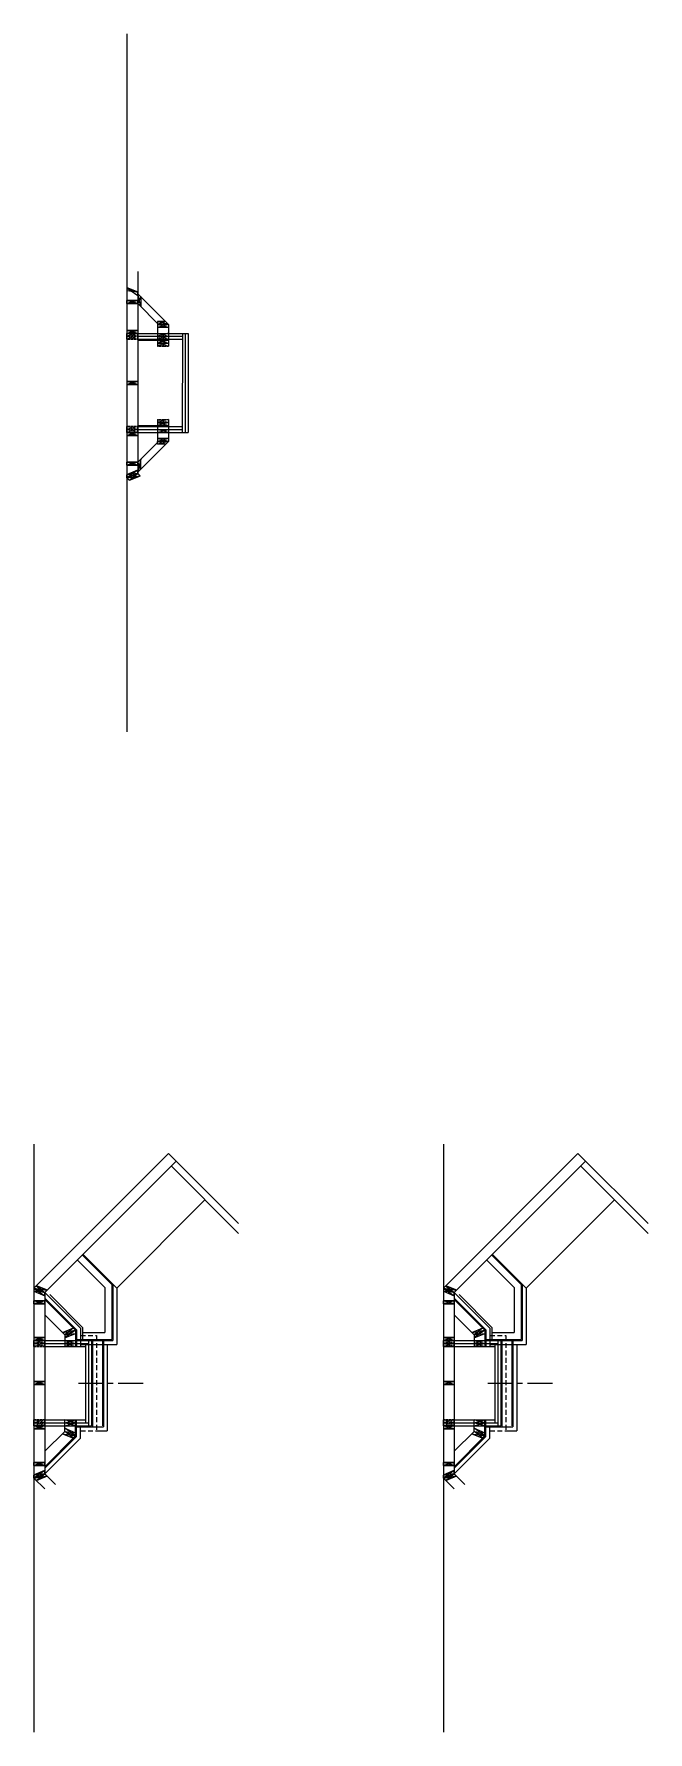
# Model space of a CAD drawing. Header units: inches. Extents: x 22832 to 50984, y 11340 to 27275.
# Drawn here: x 26366 to 26675, y 12464 to 13321 of the extents above; entities that cross this region are included whole.
import ezdxf

# ---------------------------------------------------------------- set-up
doc = ezdxf.new("R2010")
doc.units = ezdxf.units.IN
doc.header["$MEASUREMENT"] = 0
doc.linetypes.add('CENTER', pattern=[2, 1.25, -0.25, 0.25, -0.25])
doc.linetypes.add('HIDDEN', pattern=[0.375, 0.25, -0.125])
for name, color, linetype, lineweight in [('BOTTOM PLATES', 7, 'Continuous', 20), ('FIREPLACE FRONT ELEV', 7, 'Continuous', 20), ('WALL FRAMING', 7, 'Continuous', 30)]:
    doc.layers.add(name, color=color, linetype=linetype, lineweight=lineweight)

msp = doc.modelspace()

# ---------------------------------------------------------------- linework, layer by layer
at = {"layer": 'BOTTOM PLATES'}
for p, q in [((26412.46654, 13320.91543), (26412.46654, 12968.69259)), ((26417.96669, 13201.03548), (26417.96654, 13099.08219)), ((26412.46664, 13192.80416), (26412.46644, 13096.80411)), ((26417.96667, 13189.81886), (26433.46672, 13174.31877)), ((26417.96667, 13189.81886), (26417.96667, 13184.86911)), ((26419.46666, 13183.36911), (26417.96667, 13189.81886)), ((26419.46667, 13188.31886), (26417.96667, 13184.86911)), ((26417.96667, 13184.86911), (26428.51697, 13174.31878)), ((26419.46667, 13188.31886), (26419.46666, 13183.36911)), ((26427.96672, 13174.31878), (26427.9667, 13163.304)), ((26431.96672, 13175.81877), (26427.96672, 13175.81878)), ((26427.96672, 13175.81878), (26427.96672, 13174.31878)), ((26433.46672, 13174.31877), (26427.96672, 13175.81878)), ((26431.96672, 13175.81877), (26427.96672, 13174.31878)), ((26433.46672, 13174.31877), (26427.96672, 13174.31878)), ((26433.46672, 13172.81877), (26427.96672, 13174.31878)), ((26433.46672, 13174.31877), (26427.96672, 13172.81878)), ((26433.46672, 13174.31877), (26433.4667, 13163.30399)), ((26417.96664, 13166.83191), (26440.46664, 13166.83188)), ((26417.96671, 13169.80401), (26443.46671, 13169.80391)), ((26417.96671, 13168.30401), (26440.46671, 13168.30398)), ((26417.96671, 13166.30401), (26433.46671, 13166.30399)), ((26433.46671, 13166.30399), (26427.9667, 13164.804)), ((26427.96671, 13166.304), (26433.4667, 13164.80399)), ((26433.46672, 13172.81877), (26427.96672, 13172.81878)), ((26440.46671, 13169.80398), (26440.46551, 13119.80404)), ((26441.96671, 13169.80394), (26441.96551, 13119.80401)), ((26443.46671, 13169.80391), (26443.46551, 13119.80397)), ((26427.9667, 13164.804), (26433.4667, 13164.80399)), ((26417.96664, 13123.30401), (26433.46664, 13123.30399)), ((26417.96664, 13122.77611), (26440.46664, 13122.77614)), ((26427.96665, 13126.304), (26427.96663, 13115.28924)), ((26433.46665, 13124.80399), (26427.96664, 13123.304)), ((26427.96665, 13124.804), (26433.46665, 13124.80399)), ((26427.96665, 13124.804), (26433.46664, 13123.30399)), ((26433.46665, 13126.30399), (26433.46663, 13115.28925)), ((26417.96664, 13119.80401), (26433.46664, 13119.80399)), ((26417.96667, 13099.78916), (26433.46672, 13115.28925)), ((26417.96667, 13104.73891), (26428.51697, 13115.28924)), ((26417.96671, 13121.30401), (26440.46671, 13121.30404)), ((26417.96671, 13119.80401), (26443.46551, 13119.80397)), ((26433.46672, 13115.28925), (26427.96663, 13115.28924)), ((26427.96671, 13121.30402), (26433.46671, 13121.30403)), ((26427.96671, 13119.80402), (26433.46671, 13121.30403)), ((26433.46671, 13119.80403), (26427.96671, 13121.30402)), ((26433.46672, 13116.78925), (26427.96672, 13116.78924)), ((26433.46672, 13116.78925), (26427.96672, 13115.28924)), ((26433.46672, 13115.28925), (26427.96672, 13116.78924)), ((26433.46672, 13115.28925), (26427.96672, 13113.78924)), ((26427.96672, 13113.78924), (26427.96672, 13115.28924)), ((26431.96672, 13113.78925), (26427.96672, 13115.28924)), ((26431.96672, 13113.78925), (26427.96672, 13113.78924)), ((26419.46666, 13106.23891), (26417.96667, 13099.78916)), ((26419.46667, 13101.28916), (26419.46666, 13106.23891)), ((26419.46667, 13101.28916), (26417.96667, 13104.73891)), ((26387.55269, 12702.07985), (26401.3517, 12688.2808)), ((26390.02757, 12704.55472), (26404.8517, 12689.73055)), ((26594.04986, 12702.07985), (26607.84887, 12688.2808)), ((26596.52474, 12704.55472), (26611.34887, 12689.73055)), ((26365.63172, 12687.93762), (26365.63152, 12591.93757)), ((26371.13175, 12685.65943), (26371.13162, 12594.21565)), ((26371.13175, 12684.95232), (26371.13174, 12680.00258)), ((26572.12889, 12687.93762), (26572.12869, 12591.93757)), ((26577.62892, 12685.65943), (26577.62879, 12594.21565)), ((26577.62892, 12684.95232), (26577.62891, 12680.00258)), ((26371.13174, 12682.831), (26387.13172, 12666.83098)), ((26371.13174, 12682.1239), (26386.63172, 12666.62388)), ((26373.60662, 12684.59877), (26390.13172, 12668.07362)), ((26577.62891, 12682.831), (26593.62889, 12666.83098)), ((26577.62891, 12682.1239), (26593.12889, 12666.62388)), ((26580.10379, 12684.59877), (26596.62889, 12668.07362)), ((26371.13173, 12674.34573), (26381.13173, 12664.3457)), ((26390.13172, 12668.07362), (26390.13171, 12661.93685)), ((26577.6289, 12674.34573), (26587.6289, 12664.3457)), ((26596.62889, 12668.07362), (26596.62888, 12661.93685)), ((26381.13173, 12664.3457), (26381.13172, 12658.43682)), ((26386.63172, 12666.62388), (26386.63171, 12658.43679)), ((26387.13172, 12666.83098), (26387.13171, 12658.43679)), ((26400.13172, 12661.93677), (26400.13166, 12618.43832)), ((26400.63171, 12661.43676), (26400.63166, 12617.93833)), ((26587.6289, 12664.3457), (26587.62889, 12658.43682)), ((26593.12889, 12666.62388), (26593.12888, 12658.43679)), ((26593.62889, 12666.83098), (26593.62888, 12658.43679)), ((26606.62889, 12661.93677), (26606.62883, 12618.43832)), ((26607.12888, 12661.43676), (26607.12883, 12617.93833)), ((26381.13156, 12615.52938), (26381.13159, 12621.43827)), ((26386.63154, 12613.25117), (26386.63158, 12621.43826)), ((26387.13154, 12613.04406), (26387.13158, 12621.43825)), ((26587.62873, 12615.52938), (26587.62876, 12621.43827)), ((26593.12871, 12613.25117), (26593.12875, 12621.43826)), ((26593.62871, 12613.04406), (26593.62875, 12621.43825)), ((26371.13145, 12597.75125), (26386.63154, 12613.25117)), ((26371.13145, 12597.04415), (26387.13154, 12613.04406)), ((26371.13149, 12605.52942), (26381.13156, 12615.52938)), ((26577.62862, 12597.75125), (26593.12871, 12613.25117)), ((26577.62862, 12597.04415), (26593.62871, 12613.04406)), ((26577.62866, 12605.52942), (26587.62873, 12615.52938))]:
    msp.add_line(p, q, dxfattribs=at)
at = {"layer": 'BOTTOM PLATES', "linetype": 'HIDDEN', "ltscale": 2}
for p, q in [((26427.96671, 13169.804), (26433.46671, 13168.30399)), ((26433.46671, 13169.80399), (26427.96671, 13168.304)), ((26427.96671, 13168.304), (26433.46671, 13168.30399)), ((26427.96671, 13168.304), (26433.46671, 13166.80399)), ((26433.46671, 13168.30399), (26427.96671, 13166.804)), ((26427.96671, 13166.804), (26433.46671, 13166.80399)), ((26427.9667, 13164.804), (26433.4667, 13163.30399)), ((26433.4667, 13164.80399), (26427.9667, 13163.304)), ((26427.9667, 13163.304), (26433.4667, 13163.30399)), ((26427.96665, 13126.304), (26433.46665, 13126.30399)), ((26427.96665, 13126.304), (26433.46665, 13124.80399)), ((26433.46665, 13126.30399), (26427.96665, 13124.804))]:
    msp.add_line(p, q, dxfattribs=at)
at = {"layer": 'BOTTOM PLATES', "color": 1}
for p, q in [((26365.63162, 12760.48029), (26365.63162, 12463.82606)), ((26572.12879, 12760.48029), (26572.12879, 12463.82606)), ((26371.13175, 12685.65943), (26389.13172, 12667.65941)), ((26407.3517, 12687.9376), (26407.3517, 12659.43674)), ((26577.62892, 12685.65943), (26595.62889, 12667.65941)), ((26613.84887, 12687.9376), (26613.84887, 12659.43674)), ((26389.13172, 12667.65941), (26389.1317, 12658.43687)), ((26402.63171, 12659.43676), (26402.63166, 12615.93817)), ((26595.62889, 12667.65941), (26595.62887, 12658.43687)), ((26609.12888, 12659.43676), (26609.12883, 12615.93817)), ((26389.13153, 12612.21562), (26389.13156, 12617.93818)), ((26595.6287, 12612.21562), (26595.62873, 12617.93818)), ((26371.13082, 12594.21565), (26389.13116, 12612.21531)), ((26397.13161, 12615.93818), (26402.63166, 12615.93817)), ((26577.62799, 12594.21565), (26595.62833, 12612.21531)), ((26603.62878, 12615.93818), (26609.12883, 12615.93817))]:
    msp.add_line(p, q, dxfattribs=at)
at = {"layer": 'BOTTOM PLATES', "color": 7}
for p, q in [((26401.3517, 12688.2808), (26401.3517, 12665.43676)), ((26404.8517, 12689.73055), (26404.8517, 12661.93674)), ((26405.3517, 12689.93761), (26405.3517, 12661.43674)), ((26607.84887, 12688.2808), (26607.84887, 12665.43676)), ((26611.34887, 12689.73055), (26611.34887, 12661.93674)), ((26611.84887, 12689.93761), (26611.84887, 12661.43674)), ((26379.98367, 12665.49376), (26385.48375, 12667.77185)), ((26379.98367, 12665.49376), (26386.63172, 12666.62376)), ((26381.13171, 12661.43682), (26386.63171, 12659.93679)), ((26386.63171, 12661.43679), (26381.13171, 12659.93682)), ((26381.13171, 12659.93682), (26386.63171, 12658.43679)), ((26386.63171, 12659.93679), (26381.13171, 12658.43682)), ((26386.63172, 12666.62376), (26381.13172, 12662.72212)), ((26381.13172, 12662.72212), (26386.63172, 12665.00018)), ((26385.48373, 12667.77184), (26381.13173, 12664.3457)), ((26381.13173, 12664.3457), (26386.6318, 12666.62379)), ((26381.13173, 12664.3457), (26386.63171, 12665.00018)), ((26586.48084, 12665.49376), (26591.98092, 12667.77185)), ((26586.48084, 12665.49376), (26593.12889, 12666.62376)), ((26587.62888, 12661.43682), (26593.12888, 12659.93679)), ((26593.12888, 12661.43679), (26587.62888, 12659.93682)), ((26587.62888, 12659.93682), (26593.12888, 12658.43679)), ((26593.12888, 12659.93679), (26587.62888, 12658.43682)), ((26593.12889, 12666.62376), (26587.62889, 12662.72212)), ((26587.62889, 12662.72212), (26593.12889, 12665.00018)), ((26591.9809, 12667.77184), (26587.6289, 12664.3457)), ((26587.6289, 12664.3457), (26593.12897, 12666.62379)), ((26587.6289, 12664.3457), (26593.12888, 12665.00018)), ((26381.13157, 12619.93827), (26386.63158, 12621.43826)), ((26386.63157, 12618.43826), (26381.13157, 12619.93827)), ((26381.13157, 12618.43827), (26386.63157, 12619.93826)), ((26381.13157, 12617.15296), (26386.63155, 12614.87486)), ((26386.63153, 12613.25129), (26381.13157, 12617.15296)), ((26386.63157, 12619.93826), (26381.13158, 12621.43827)), ((26587.62874, 12619.93827), (26593.12875, 12621.43826)), ((26593.12874, 12618.43826), (26587.62874, 12619.93827)), ((26587.62874, 12618.43827), (26593.12874, 12619.93826)), ((26587.62874, 12617.15296), (26593.12872, 12614.87486)), ((26593.1287, 12613.25129), (26587.62874, 12617.15296)), ((26593.12874, 12619.93826), (26587.62875, 12621.43827)), ((26379.9835, 12614.38133), (26385.48356, 12612.1032)), ((26379.9835, 12614.38133), (26386.63153, 12613.25129)), ((26381.13156, 12615.52938), (26386.63162, 12613.25125)), ((26385.48354, 12612.10321), (26381.13156, 12615.52938)), ((26381.13156, 12615.52938), (26386.63154, 12614.87487)), ((26586.48067, 12614.38133), (26591.98073, 12612.1032)), ((26586.48067, 12614.38133), (26593.1287, 12613.25129)), ((26587.62873, 12615.52938), (26593.12879, 12613.25125)), ((26591.9807, 12612.10321), (26587.62873, 12615.52938)), ((26587.62873, 12615.52938), (26593.12871, 12614.87487))]:
    msp.add_line(p, q, dxfattribs=at)
at = {"layer": 'BOTTOM PLATES', "color": 3}
for p, q in [((26371.13178, 12661.43679), (26394.63172, 12661.43685)), ((26371.14584, 12659.98844), (26393.13171, 12659.98844)), ((26386.63171, 12661.93685), (26395.13172, 12661.93685)), ((26391.63171, 12659.93682), (26391.63154, 12619.88657)), ((26393.13172, 12661.43685), (26393.13153, 12618.43815)), ((26394.63172, 12661.43685), (26394.63153, 12618.43814)), ((26395.13172, 12661.93685), (26395.13153, 12617.93814)), ((26572.12895, 12659.98844), (26599.62888, 12659.98844)), ((26572.12901, 12661.43683), (26601.12889, 12661.43685)), ((26593.12888, 12661.93685), (26601.62889, 12661.93685)), ((26598.12888, 12659.93682), (26598.12871, 12619.88657)), ((26599.62889, 12661.43685), (26599.6287, 12618.43815)), ((26601.12889, 12661.43685), (26601.1287, 12618.43814)), ((26601.62889, 12661.93685), (26601.6287, 12617.93814)), ((26371.14591, 12658.43687), (26391.63171, 12658.43687)), ((26572.12888, 12658.43687), (26598.12888, 12658.43687)), ((26371.13143, 12618.4383), (26394.63157, 12618.43814)), ((26371.1457, 12619.88671), (26393.13158, 12619.88656)), ((26371.14586, 12621.43831), (26391.63165, 12621.43825)), ((26387.13156, 12617.9382), (26395.13157, 12617.93814)), ((26577.6286, 12618.4383), (26601.12874, 12618.43814)), ((26577.64287, 12619.88671), (26599.62875, 12619.88656)), ((26577.64302, 12621.43831), (26598.12882, 12621.43825)), ((26593.62873, 12617.9382), (26601.62874, 12617.93814))]:
    msp.add_line(p, q, dxfattribs=at)
at = {"layer": 'BOTTOM PLATES', "linetype": 'Continuous', "ltscale": 2}
for p, q in [((26381.13171, 12659.93682), (26386.63171, 12659.93679)), ((26386.63171, 12661.93676), (26404.8517, 12661.93674)), ((26387.1317, 12661.43683), (26405.3517, 12661.43674)), ((26390.13172, 12665.43681), (26401.3517, 12665.43676)), ((26587.62888, 12659.93682), (26593.12888, 12659.93679)), ((26593.12888, 12661.93676), (26611.34887, 12661.93674)), ((26593.62887, 12661.43683), (26611.84887, 12661.43674)), ((26596.62889, 12665.43681), (26607.84887, 12665.43676)), ((26371.13171, 12658.43687), (26387.13171, 12658.43679)), ((26577.62888, 12658.43687), (26593.62888, 12658.43679)), ((26381.13157, 12619.93827), (26386.63157, 12619.93826)), ((26387.13164, 12617.9383), (26400.63166, 12617.93834)), ((26587.62874, 12619.93827), (26593.12874, 12619.93826)), ((26593.62881, 12617.9383), (26607.12883, 12617.93834))]:
    msp.add_line(p, q, dxfattribs=at)
at = {"layer": 'BOTTOM PLATES', "color": 1, "linetype": 'Continuous', "ltscale": 2}
for p, q in [((26389.1317, 12659.43682), (26407.3517, 12659.43674)), ((26595.62887, 12659.43682), (26613.84887, 12659.43674))]:
    msp.add_line(p, q, dxfattribs=at)
at = {"layer": 'BOTTOM PLATES', "color": 1, "linetype": 'HIDDEN', "ltscale": 10}
for p, q in [((26389.13171, 12663.93685), (26397.13171, 12663.93681)), ((26397.13172, 12663.93681), (26397.13161, 12615.93818)), ((26595.62888, 12663.93685), (26603.62888, 12663.93681)), ((26603.62889, 12663.93681), (26603.62878, 12615.93818)), ((26389.13155, 12615.93818), (26397.13161, 12615.93818)), ((26595.62872, 12615.93818), (26603.62878, 12615.93818))]:
    msp.add_line(p, q, dxfattribs=at)
at = {"layer": 'FIREPLACE FRONT ELEV'}
for p, q in [((26365.63162, 12686.31404), (26371.13175, 12684.03584)), ((26572.12879, 12686.31404), (26577.62892, 12684.03584))]:
    msp.add_line(p, q, dxfattribs=at)
at = {"layer": 'FIREPLACE FRONT ELEV', "color": 1, "linetype": 'CENTER', "ltscale": 10}
for p, q in [((26388.13168, 12639.93764), (26420.63118, 12639.93769)), ((26594.62885, 12639.93764), (26627.12835, 12639.93769))]:
    msp.add_line(p, q, dxfattribs=at)
at = {"layer": 'WALL FRAMING', "lineweight": 9}
for p, q in [((26412.46667, 13192.80416), (26417.96667, 13188.90238)), ((26417.96667, 13190.52597), (26412.46668, 13191.18056)), ((26417.96667, 13184.86911), (26412.46667, 13186.36911)), ((26417.96667, 13186.36911), (26412.46667, 13184.86911)), ((26417.96657, 13169.80399), (26412.46657, 13171.30399)), ((26417.96657, 13171.30399), (26412.46657, 13169.80399)), ((26417.96669, 13144.05401), (26412.46669, 13145.55401)), ((26417.96669, 13145.55401), (26412.46669, 13144.05401)), ((26417.96657, 13119.80403), (26412.46657, 13118.30403)), ((26417.96657, 13118.30403), (26412.46657, 13119.80403)), ((26417.96655, 13103.23879), (26412.46655, 13104.73879)), ((26417.96655, 13104.73879), (26412.46655, 13103.23879)), ((26417.96668, 13100.70591), (26412.46668, 13096.80415)), ((26417.96668, 13099.08232), (26412.46668, 13098.42773)), ((26412.46668, 13096.80415), (26419.11473, 13097.93427)), ((26413.61473, 13095.6561), (26417.96668, 13099.08232)), ((26365.63175, 12687.93762), (26371.13175, 12684.03584)), ((26371.13175, 12685.65943), (26365.63175, 12686.31402)), ((26365.63189, 12687.93734), (26372.27994, 12686.80719)), ((26366.77994, 12689.08538), (26371.13188, 12685.65915)), ((26572.12892, 12687.93762), (26577.62892, 12684.03584)), ((26577.62892, 12685.65943), (26572.12892, 12686.31402)), ((26572.12906, 12687.93734), (26578.77711, 12686.80719)), ((26573.27711, 12689.08538), (26577.62905, 12685.65915)), ((26371.13174, 12680.00258), (26365.63174, 12681.50258)), ((26371.13174, 12681.50258), (26365.63174, 12680.00258)), ((26577.62891, 12680.00258), (26572.12891, 12681.50258)), ((26577.62891, 12681.50258), (26572.12891, 12680.00258)), ((26371.13164, 12661.43683), (26365.63164, 12662.93683)), ((26371.13164, 12662.93683), (26365.63164, 12661.43683)), ((26577.62881, 12661.43683), (26572.12881, 12662.93683)), ((26577.62881, 12662.93683), (26572.12881, 12661.43683)), ((26371.13177, 12639.18747), (26365.63177, 12640.68747)), ((26371.13177, 12640.68747), (26365.63177, 12639.18747)), ((26577.62894, 12639.18747), (26572.12894, 12640.68747)), ((26577.62894, 12640.68747), (26572.12894, 12639.18747)), ((26371.1315, 12618.43832), (26365.63149, 12616.93836)), ((26371.13149, 12616.93832), (26365.6315, 12618.43836)), ((26577.62867, 12618.43832), (26572.12865, 12616.93836)), ((26577.62865, 12616.93832), (26572.12867, 12618.43836)), ((26371.13147, 12599.87257), (26365.63146, 12598.37261)), ((26371.13146, 12598.37257), (26365.63147, 12599.87261)), ((26577.62864, 12599.87257), (26572.12863, 12598.37261)), ((26577.62863, 12598.37257), (26572.12864, 12599.87261)), ((26371.13175, 12595.83937), (26365.63175, 12591.93761)), ((26371.13175, 12594.21578), (26365.63175, 12593.5612)), ((26365.63175, 12591.93761), (26372.2798, 12593.06773)), ((26366.7798, 12590.78956), (26371.13175, 12594.21578)), ((26577.62892, 12595.83937), (26572.12892, 12591.93761)), ((26577.62892, 12594.21578), (26572.12892, 12593.5612)), ((26572.12892, 12591.93761), (26578.77697, 12593.06773)), ((26573.27697, 12590.78956), (26577.62892, 12594.21578))]:
    msp.add_line(p, q, dxfattribs=at)
at = {"layer": 'WALL FRAMING'}
for p, q in [((26412.46668, 13192.80415), (26417.96667, 13190.52597)), ((26412.46666, 13184.86911), (26412.46666, 13186.31752)), ((26417.96667, 13186.36911), (26412.46667, 13186.36911)), ((26417.96667, 13184.86911), (26412.46667, 13184.86911)), ((26417.96667, 13190.52597), (26417.96667, 13188.90238)), ((26417.96667, 13184.86911), (26417.96667, 13186.36911)), ((26417.96657, 13171.30399), (26412.46657, 13171.30399)), ((26417.96657, 13169.80399), (26412.46657, 13169.80399)), ((26412.46664, 13166.85563), (26412.46664, 13168.30403)), ((26417.96671, 13169.80401), (26412.46671, 13169.80401)), ((26412.46671, 13168.35561), (26412.46671, 13169.80401)), ((26417.96664, 13166.80403), (26417.96664, 13168.30403)), ((26417.96671, 13168.30401), (26417.96671, 13169.80401)), ((26417.96669, 13144.05401), (26412.46669, 13144.05401)), ((26417.96673, 13145.55399), (26412.46673, 13145.55399)), ((26412.46664, 13122.7524), (26412.46664, 13121.30399)), ((26417.96664, 13122.80399), (26417.96664, 13121.30399)), ((26417.96657, 13119.80403), (26412.46657, 13119.80403)), ((26417.96657, 13118.30403), (26412.46657, 13118.30403)), ((26412.46671, 13121.25241), (26412.46671, 13119.80401)), ((26417.96671, 13119.80401), (26412.46671, 13119.80401)), ((26417.96671, 13121.30401), (26417.96671, 13119.80401)), ((26417.96655, 13104.73879), (26412.46655, 13104.73879)), ((26412.46655, 13103.29039), (26412.46655, 13104.73879)), ((26417.96655, 13103.23879), (26412.46655, 13103.23879)), ((26417.96668, 13100.70591), (26412.46668, 13098.42773)), ((26417.96668, 13099.08232), (26412.46668, 13096.80415)), ((26412.46668, 13098.42773), (26412.46668, 13096.80415)), ((26412.46668, 13096.80415), (26413.61473, 13095.6561)), ((26419.11473, 13097.93427), (26413.61473, 13095.6561)), ((26417.96655, 13103.23879), (26417.96655, 13104.73879)), ((26417.96668, 13100.70591), (26417.96668, 13099.08232)), ((26417.96668, 13099.08232), (26419.11473, 13097.93427)), ((26365.63084, 12687.93712), (26433.51328, 12755.81917)), ((26433.51343, 12755.82006), (26468.87928, 12720.454)), ((26572.12801, 12687.93712), (26640.01045, 12755.81917)), ((26640.0106, 12755.82006), (26675.37645, 12720.454)), ((26371.13083, 12685.65893), (26437.40287, 12751.93059)), ((26434.92799, 12749.45572), (26468.87928, 12715.50424)), ((26577.628, 12685.65893), (26643.90004, 12751.93059)), ((26641.42516, 12749.45572), (26675.37645, 12715.50424)), ((26365.63175, 12687.93761), (26371.13175, 12685.65943)), ((26372.27994, 12686.80719), (26366.77994, 12689.08538)), ((26371.13175, 12685.65943), (26371.13175, 12684.03584)), ((26572.12892, 12687.93761), (26577.62892, 12685.65943)), ((26578.77711, 12686.80719), (26573.27711, 12689.08538)), ((26577.62892, 12685.65943), (26577.62892, 12684.03584)), ((26371.13174, 12681.50258), (26365.63174, 12681.50258)), ((26365.63174, 12680.00258), (26365.63174, 12681.45098)), ((26371.13174, 12680.00258), (26365.63174, 12680.00258)), ((26371.13174, 12680.00258), (26371.13174, 12681.50258)), ((26572.1289, 12680.00258), (26572.1289, 12681.45098)), ((26577.62891, 12681.50258), (26572.12891, 12681.50258)), ((26577.62891, 12680.00258), (26572.12891, 12680.00258)), ((26577.62891, 12680.00258), (26577.62891, 12681.50258)), ((26371.13164, 12662.93683), (26365.63164, 12662.93683)), ((26371.13164, 12661.43683), (26365.63164, 12661.43683)), ((26365.63171, 12658.48846), (26365.63171, 12659.93687)), ((26371.13178, 12661.43685), (26365.63178, 12661.43685)), ((26365.63178, 12659.98844), (26365.63178, 12661.43685)), ((26371.13171, 12658.43687), (26371.13171, 12659.93687)), ((26371.13178, 12659.93685), (26371.13178, 12661.43685)), ((26577.62881, 12662.93683), (26572.12881, 12662.93683)), ((26577.62881, 12661.43683), (26572.12881, 12661.43683)), ((26572.12888, 12658.48846), (26572.12888, 12659.93687)), ((26577.62895, 12661.43685), (26572.12895, 12661.43685)), ((26572.12895, 12659.98844), (26572.12895, 12661.43685)), ((26577.62888, 12658.43687), (26577.62888, 12659.93687)), ((26577.62895, 12659.93685), (26577.62895, 12661.43685)), ((26371.13177, 12639.18747), (26365.63177, 12639.18747)), ((26371.1318, 12640.68745), (26365.6318, 12640.68745)), ((26577.62894, 12639.18747), (26572.12894, 12639.18747)), ((26577.62897, 12640.68745), (26572.12897, 12640.68745)), ((26371.13149, 12616.93832), (26365.63149, 12616.93836)), ((26371.1315, 12618.43832), (26365.6315, 12618.43836)), ((26365.63158, 12621.38673), (26365.63157, 12619.93832)), ((26365.63164, 12619.88675), (26365.63163, 12618.43834)), ((26371.13163, 12618.4383), (26365.63163, 12618.43834)), ((26371.13158, 12621.43829), (26371.13157, 12619.93829)), ((26371.13164, 12619.9383), (26371.13163, 12618.4383)), ((26577.62865, 12616.93832), (26572.12865, 12616.93836)), ((26577.62867, 12618.43832), (26572.12867, 12618.43836)), ((26572.12875, 12621.38673), (26572.12874, 12619.93832)), ((26572.12881, 12619.88675), (26572.1288, 12618.43834)), ((26577.6288, 12618.4383), (26572.1288, 12618.43834)), ((26577.62875, 12621.43829), (26577.62874, 12619.93829)), ((26577.62881, 12619.9383), (26577.6288, 12618.4383)), ((26365.63146, 12599.87261), (26365.63145, 12598.42421)), ((26371.13147, 12599.87257), (26365.63147, 12599.87261)), ((26371.13147, 12599.87257), (26371.13146, 12598.37257)), ((26572.12863, 12599.87261), (26572.12862, 12598.42421)), ((26577.62864, 12599.87257), (26572.12864, 12599.87261)), ((26577.62864, 12599.87257), (26577.62863, 12598.37257)), ((26371.13146, 12598.37257), (26365.63146, 12598.37261)), ((26371.13175, 12595.83937), (26365.63175, 12593.5612)), ((26371.13175, 12594.21578), (26365.63175, 12591.93761)), ((26365.63175, 12593.5612), (26365.63175, 12591.93761)), ((26365.63175, 12591.93761), (26371.02244, 12586.54692)), ((26372.2798, 12593.06773), (26366.7798, 12590.78956)), ((26371.13175, 12595.83937), (26371.13175, 12594.21578)), ((26371.13175, 12594.21578), (26376.52244, 12588.82509)), ((26577.62863, 12598.37257), (26572.12863, 12598.37261)), ((26577.62892, 12595.83937), (26572.12892, 12593.5612)), ((26577.62892, 12594.21578), (26572.12892, 12591.93761)), ((26572.12892, 12593.5612), (26572.12892, 12591.93761)), ((26572.12892, 12591.93761), (26577.51961, 12586.54692)), ((26578.77697, 12593.06773), (26573.27697, 12590.78956)), ((26577.62892, 12595.83937), (26577.62892, 12594.21578)), ((26577.62892, 12594.21578), (26583.01961, 12588.82509))]:
    msp.add_line(p, q, dxfattribs=at)
at = {"layer": 'WALL FRAMING', "linetype": 'HIDDEN', "lineweight": 9, "ltscale": 2}
for p, q in [((26417.96664, 13166.80403), (26412.46664, 13168.30403)), ((26417.96664, 13168.30403), (26412.46664, 13166.80403)), ((26417.96671, 13168.30401), (26412.46671, 13169.80401)), ((26417.96671, 13169.80401), (26412.46671, 13168.30401)), ((26417.96664, 13122.80399), (26412.46664, 13121.30399)), ((26417.96664, 13121.30399), (26412.46664, 13122.80399)), ((26417.96671, 13121.30401), (26412.46671, 13119.80401)), ((26417.96671, 13119.80401), (26412.46671, 13121.30401)), ((26371.13171, 12658.43687), (26365.63171, 12659.93687)), ((26371.13171, 12659.93687), (26365.63171, 12658.43687)), ((26371.13178, 12659.93685), (26365.63178, 12661.43685)), ((26371.13178, 12661.43685), (26365.63178, 12659.93685)), ((26577.62888, 12658.43687), (26572.12888, 12659.93687)), ((26577.62888, 12659.93687), (26572.12888, 12658.43687)), ((26577.62895, 12659.93685), (26572.12895, 12661.43685)), ((26577.62895, 12661.43685), (26572.12895, 12659.93685)), ((26371.13158, 12621.43829), (26365.63157, 12619.93832)), ((26371.13157, 12619.93829), (26365.63158, 12621.43832)), ((26371.13164, 12619.9383), (26365.63163, 12618.43834)), ((26371.13163, 12618.4383), (26365.63164, 12619.93834)), ((26577.62875, 12621.43829), (26572.12874, 12619.93832)), ((26577.62874, 12619.93829), (26572.12875, 12621.43832)), ((26577.62881, 12619.9383), (26572.1288, 12618.43834)), ((26577.6288, 12618.4383), (26572.12881, 12619.93834))]:
    msp.add_line(p, q, dxfattribs=at)
at = {"layer": 'WALL FRAMING', "linetype": 'HIDDEN', "ltscale": 2}
for p, q in [((26417.96664, 13166.80403), (26412.46664, 13166.80403)), ((26417.96671, 13168.30401), (26412.46671, 13168.30401)), ((26417.96664, 13122.80399), (26412.46664, 13122.80399)), ((26417.96671, 13121.30401), (26412.46671, 13121.30401)), ((26371.13178, 12659.93685), (26365.63178, 12659.93685)), ((26577.62895, 12659.93685), (26572.12895, 12659.93685)), ((26371.13171, 12658.43687), (26365.63171, 12658.43687)), ((26577.62888, 12658.43687), (26572.12888, 12658.43687)), ((26371.13158, 12621.43829), (26365.63158, 12621.43832)), ((26371.13164, 12619.9383), (26365.63164, 12619.93834)), ((26577.62875, 12621.43829), (26572.12875, 12621.43832)), ((26577.62881, 12619.9383), (26572.12881, 12619.93834))]:
    msp.add_line(p, q, dxfattribs=at)
at = {"layer": 'WALL FRAMING', "color": 6}
for p, q in [((26407.35164, 12687.93767), (26451.89949, 12732.48526)), ((26613.84881, 12687.93767), (26658.39666, 12732.48526)), ((26390.38112, 12704.90828), (26407.35164, 12687.93767)), ((26596.87829, 12704.90828), (26613.84881, 12687.93767))]:
    msp.add_line(p, q, dxfattribs=at)

doc.saveas('drawing.dxf')
